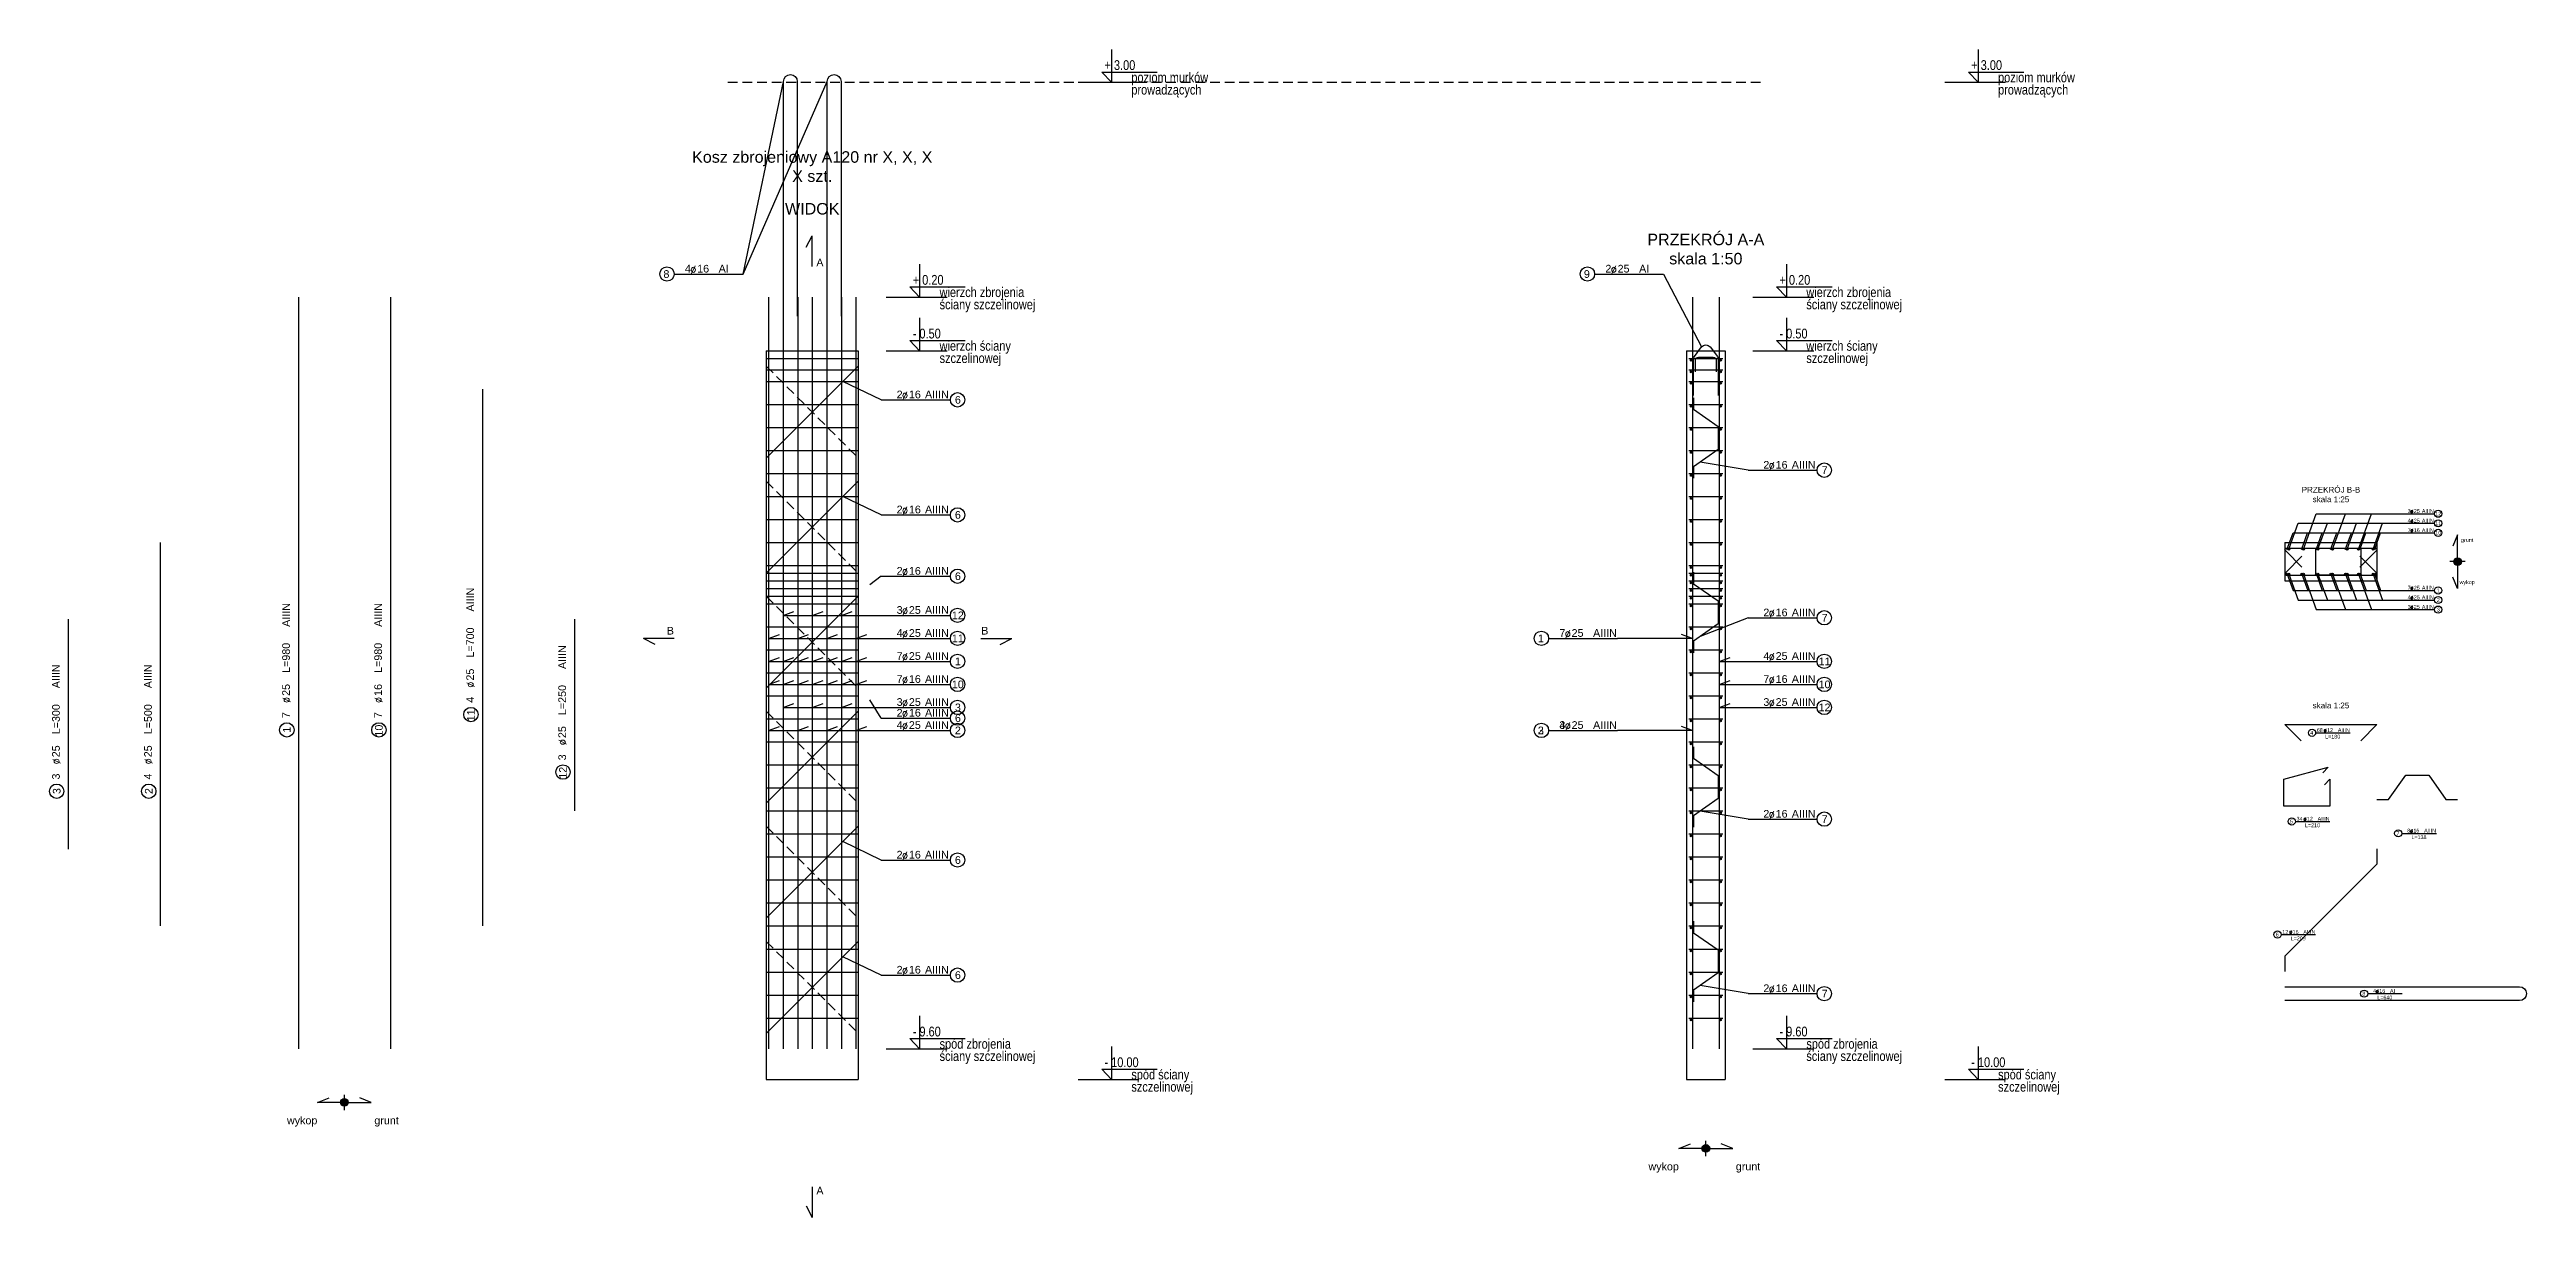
# Model space of a CAD drawing. Extents: x -5033 to 9347, y -17890 to -2362.
# Drawn here: x -1934 to 1295, y -17890 to -16367 of the extents above; entities that cross this region are included whole.
import ezdxf
from ezdxf.enums import TextEntityAlignment as Align

# ---------------------------------------------------------------- set-up
doc = ezdxf.new("R2010")
doc.units = 0
doc.header["$MEASUREMENT"] = 0
doc.linetypes.add('DASHED', pattern=[19.05, 12.7, -6.35])
for name, color, linetype in [('__SOL-KOTY_WYSOKOSCIOWE', 4, 'CONTINUOUS'), ('__SOL-OPISY', 4, 'CONTINUOUS'), ('__SOL-PRZERYWANA', 253, 'DASHED'), ('__SOL-WIDOK', 4, 'CONTINUOUS'), ('__SOL-ZBROJENIE', 3, 'CONTINUOUS')]:
    doc.layers.add(name, color=color, linetype=linetype)
doc.styles.add('ARIAL', font='arial.ttf', dxfattribs={"height": 2.5})
doc.styles.add('SIMPLEX', font='SIMPLEX.SHX', dxfattribs={"width": 0.8})
doc.styles.get("Standard").update_dxf_attribs({"font": 'arial.ttf'})

msp = doc.modelspace()

# ---------------------------------------------------------------- texts
at = {"layer": '__SOL-OPISY', "width": 2500, "attachment_point": 5}
for s, insert, char_height in [('Kosz zbrojeniowy A120 nr X, X, X\\PX szt.\\P', (-940, -16520), 15), ('\\P\\PWIDOK\\P', (-940, -16550), 15), ('\\P\\P\\PPRZEKRÓJ A-A\\Pskala 1:50\\P', (225, -16590), 15), ('A\\P', (-930, -16645), 10), ('PRZEKRÓJ B-B\\Pskala 1:25\\P', (1040, -16947.5), 7.5), ('grunt\\P', (1217.5, -17007.5), 5), ('wykop\\P', (1217.5, -17062.5), 5), ('B\\P', (-1125, -17125), 10), ('B\\P', (-715, -17125), 10), ('skala 1:25\\P', (1040, -17222.5), 7.5), ('wykop\\P', (-1605, -17765), 10), ('grunt\\P', (-1495, -17765), 10), ('wykop\\P', (170, -17825), 10), ('grunt\\P', (280, -17825), 10), ('A\\P', (-930, -17855), 10)]:
    msp.add_mtext(s, dxfattribs=dict(at, insert=insert, char_height=char_height))

# ---------------------------------------------------------------- blocks, each defined once
blk = doc.blocks.new('OPIS_PRET_BEZ_LINII')
at = {"layer": '__SOL-OPISY'}
blk.add_circle((25.7, 0), 9.36, dxfattribs=at)
at = {"layer": '__SOL-OPISY', "style": 'SIMPLEX', "width": 0.9}
blk.add_text(' %%c ', height=10, dxfattribs=at).set_placement((64.7, -4.8), align=Align.CENTER)
at = {"layer": '__SOL-OPISY', "style": 'ARIAL', "width": 0.8}
blk.add_attdef('NUMER', text='', height=10, dxfattribs=at).set_placement((25.7, 0), align=Align.MIDDLE)
blk.add_attdef('ILOSC', text='', height=10, dxfattribs=at).set_placement((56.9, -5.1), align=Align.RIGHT)
for tag, p in [('SREDNICA', (71, -5.1)), ('DLUGOSC', (95.1, -5.2)), ('STAL', (144.7, -5.2))]:
    blk.add_attdef(tag, p, '', height=10, dxfattribs=at)
blk = doc.blocks.new('OPIS_PRAWY')
at = {"layer": '__SOL-OPISY'}
blk.add_line((0, 0), (90, 0), dxfattribs=at)
blk.add_circle((99.4, 0), 9.36, dxfattribs=at)
at = {"layer": '__SOL-OPISY', "style": 'SIMPLEX', "width": 0.9}
blk.add_text(' %%c ', height=10, dxfattribs=at).set_placement((20.9, 0.5))
at = {"layer": '__SOL-OPISY', "style": 'ARIAL', "width": 0.8}
blk.add_attdef('ILOSC', text='', height=10, dxfattribs=at).set_placement((27.1, 0.1), align=Align.RIGHT)
for tag, p in [('SREDNICA', (35.4, 0.1)), ('STAL', (58.4, 0.5))]:
    blk.add_attdef(tag, p, '', height=10, dxfattribs=at)
for tag, p in [('NUMER', (99.4, 0)), ('DLUGOSC', (52.8, -6.1))]:
    blk.add_attdef(tag, text='', height=10, dxfattribs=at).set_placement(p, align=Align.MIDDLE)
blk = doc.blocks.new('OPIS_LEWY')
at = {"layer": '__SOL-OPISY'}
blk.add_line((-90, 0), (0, 0), dxfattribs=at)
blk.add_circle((-99.4, 0), 9.36, dxfattribs=at)
at = {"layer": '__SOL-OPISY', "style": 'SIMPLEX', "width": 0.9}
blk.add_text(' %%c ', height=10, dxfattribs=at).set_placement((-75, 0.5))
at = {"layer": '__SOL-OPISY', "style": 'ARIAL', "width": 0.8}
for tag, p in [('NUMER', (-99.4, 0)), ('DLUGOSC', (-58.9, -6.6))]:
    blk.add_attdef(tag, text='', height=10, dxfattribs=at).set_placement(p, align=Align.MIDDLE)
blk.add_attdef('ILOSC', text='', height=10, dxfattribs=at).set_placement((-74, 0.1), align=Align.RIGHT)
for tag, p in [('SREDNICA', (-65.8, 0.1)), ('STAL', (-42.7, 0.3))]:
    blk.add_attdef(tag, p, '', height=10, dxfattribs=at)
blk = doc.blocks.new('KOTA')
at = {"layer": '__SOL-KOTY_WYSOKOSCIOWE'}
for p, q in [((0, 33.4), (0, 0)), ((-34, 0), (28, 0)), ((0, 0), (-9.9, 10.4)), ((-9.9, 10.4), (46.5, 10.4))]:
    blk.add_line(p, q, dxfattribs=at)
at = {"layer": '__SOL-KOTY_WYSOKOSCIOWE', "style": 'ARIAL', "width": 0.8}
blk.add_attdef('RZEDNA', (500.5, 15.9), '', height=10.4, dxfattribs=at)

# ---------------------------------------------------------------- hatches: boundary and pattern name
at = {"layer": '__SOL-OPISY'}
for points in [[(1210, -17035, 1), (1200, -17035, 1)], [(-1545, -17740, 1), (-1555, -17740, 1)], [(230, -17800, 1), (220, -17800, 1)]]:
    msp.add_hatch(color=256, dxfattribs=at).paths.add_polyline_path(points)
at = {"layer": '__SOL-ZBROJENIE'}
for points in [[(207.2, -16772.5, 1), (204.8, -16772.5, 1)], [(207.2, -16787.5, 1), (204.8, -16787.5, 1)], [(245.2, -16772.5, 1), (242.8, -16772.5, 1)], [(245.2, -16787.5, 1), (242.8, -16787.5, 1)], [(207.2, -16802.5, 1), (204.8, -16802.5, 1)], [(245.2, -16802.5, 1), (242.8, -16802.5, 1)], [(207.2, -16832.5, 1), (204.8, -16832.5, 1)], [(245.2, -16832.5, 1), (242.8, -16832.5, 1)], [(207.2, -16862.5, 1), (204.8, -16862.5, 1)], [(245.2, -16862.5, 1), (242.8, -16862.5, 1)], [(207.2, -16892.5, 1), (204.8, -16892.5, 1)], [(245.2, -16892.5, 1), (242.8, -16892.5, 1)], [(207.2, -16922.5, 1), (204.8, -16922.5, 1)], [(207.2, -16952.5, 1), (204.8, -16952.5, 1)], [(245.2, -16922.5, 1), (242.8, -16922.5, 1)], [(245.2, -16952.5, 1), (242.8, -16952.5, 1)], [(207.2, -16982.5, 1), (204.8, -16982.5, 1)], [(245.2, -16982.5, 1), (242.8, -16982.5, 1)], [(207.2, -17012.5, 1), (204.8, -17012.5, 1)], [(245.2, -17012.5, 1), (242.8, -17012.5, 1)], [(983.8, -17018.3, 1), (982.2, -17018.3, 1)], [(986.3, -17018.8, 1), (983.8, -17018.8, 1)], [(1002.8, -17018.3, 1), (1001.2, -17018.3, 1)], [(1005.3, -17018.8, 1), (1002.8, -17018.8, 1)], [(1021.8, -17018.3, 1), (1020.2, -17018.3, 1)], [(1024.3, -17018.8, 1), (1021.8, -17018.8, 1)], [(1040.8, -17018.3, 1), (1039.2, -17018.3, 1)], [(1043.3, -17018.8, 1), (1040.8, -17018.8, 1)], [(1059.8, -17018.3, 1), (1058.2, -17018.3, 1)], [(1062.3, -17018.8, 1), (1059.8, -17018.8, 1)], [(1077.2, -17018.8, 1), (1074.7, -17018.8, 1)], [(1078.8, -17018.3, 1), (1077.2, -17018.3, 1)], [(1096.2, -17018.8, 1), (1093.7, -17018.8, 1)], [(1097.8, -17018.3, 1), (1096.2, -17018.3, 1)], [(207.2, -17042.5, 1), (204.8, -17042.5, 1)], [(245.2, -17042.5, 1), (242.8, -17042.5, 1)], [(984.25, -17051.2, 1), (981.75, -17051.2, 1)], [(986.3, -17051.2, 1), (983.8, -17051.2, 1)], [(1003.25, -17051.2, 1), (1000.75, -17051.2, 1)], [(1005.3, -17051.2, 1), (1002.8, -17051.2, 1)], [(1022.25, -17051.2, 1), (1019.75, -17051.2, 1)], [(1024.3, -17051.2, 1), (1021.8, -17051.2, 1)], [(1041.25, -17051.2, 1), (1038.75, -17051.2, 1)], [(1043.3, -17051.2, 1), (1040.8, -17051.2, 1)], [(1060.25, -17051.2, 1), (1057.75, -17051.2, 1)], [(1062.3, -17051.2, 1), (1059.8, -17051.2, 1)], [(1077.2, -17051.2, 1), (1074.7, -17051.2, 1)], [(1079.25, -17051.2, 1), (1076.75, -17051.2, 1)], [(1096.2, -17051.2, 1), (1093.7, -17051.2, 1)], [(1098.25, -17051.2, 1), (1095.75, -17051.2, 1)], [(207.2, -17052.5, 1), (204.8, -17052.5, 1)], [(207.2, -17062.5, 1), (204.8, -17062.5, 1)], [(207.2, -17072.5, 1), (204.8, -17072.5, 1)], [(207.2, -17082.5, 1), (204.8, -17082.5, 1)], [(245.2, -17052.5, 1), (242.8, -17052.5, 1)], [(245.2, -17062.5, 1), (242.8, -17062.5, 1)], [(245.2, -17072.5, 1), (242.8, -17072.5, 1)], [(245.2, -17082.5, 1), (242.8, -17082.5, 1)], [(207.2, -17092.5, 1), (204.8, -17092.5, 1)], [(245.2, -17092.5, 1), (242.8, -17092.5, 1)], [(207.2, -17122.5, 1), (204.8, -17122.5, 1)], [(245.2, -17122.5, 1), (242.8, -17122.5, 1)], [(207.2, -17152.5, 1), (204.8, -17152.5, 1)], [(245.2, -17152.5, 1), (242.8, -17152.5, 1)], [(207.2, -17182.5, 1), (204.8, -17182.5, 1)], [(207.2, -17212.5, 1), (204.8, -17212.5, 1)], [(245.2, -17182.5, 1), (242.8, -17182.5, 1)], [(245.2, -17212.5, 1), (242.8, -17212.5, 1)], [(207.2, -17242.5, 1), (204.8, -17242.5, 1)], [(245.2, -17242.5, 1), (242.8, -17242.5, 1)], [(207.2, -17272.5, 1), (204.8, -17272.5, 1)], [(245.2, -17272.5, 1), (242.8, -17272.5, 1)], [(207.2, -17302.5, 1), (204.8, -17302.5, 1)], [(245.2, -17302.5, 1), (242.8, -17302.5, 1)], [(207.2, -17332.5, 1), (204.8, -17332.5, 1)], [(245.2, -17332.5, 1), (242.8, -17332.5, 1)], [(207.2, -17362.5, 1), (204.8, -17362.5, 1)], [(245.2, -17362.5, 1), (242.8, -17362.5, 1)], [(207.2, -17392.5, 1), (204.8, -17392.5, 1)], [(245.2, -17392.5, 1), (242.8, -17392.5, 1)], [(207.2, -17422.5, 1), (204.8, -17422.5, 1)], [(245.2, -17422.5, 1), (242.8, -17422.5, 1)], [(207.2, -17452.5, 1), (204.8, -17452.5, 1)], [(245.2, -17452.5, 1), (242.8, -17452.5, 1)], [(207.2, -17482.5, 1), (204.8, -17482.5, 1)], [(245.2, -17482.5, 1), (242.8, -17482.5, 1)], [(207.2, -17512.5, 1), (204.8, -17512.5, 1)], [(245.2, -17512.5, 1), (242.8, -17512.5, 1)], [(207.2, -17542.5, 1), (204.8, -17542.5, 1)], [(245.2, -17542.5, 1), (242.8, -17542.5, 1)], [(207.2, -17572.5, 1), (204.8, -17572.5, 1)], [(245.2, -17572.5, 1), (242.8, -17572.5, 1)], [(207.2, -17602.5, 1), (204.8, -17602.5, 1)], [(207.2, -17632.5, 1), (204.8, -17632.5, 1)], [(245.2, -17602.5, 1), (242.8, -17602.5, 1)], [(245.2, -17632.5, 1), (242.8, -17632.5, 1)]]:
    msp.add_hatch(color=256, dxfattribs=at).paths.add_polyline_path(points)

# ---------------------------------------------------------------- linework, layer by layer
at = {"layer": '__SOL-OPISY'}
for p, q in [((-1030, -16660), (-977.5, -16409)), ((-1030, -16660), (-920.5, -16409)), ((-948, -16625), (-940, -16610)), ((-940, -16650), (-940, -16610)), ((170, -16660), (219.4, -16754.9)), ((-850, -16824), (-900, -16800)), ((280, -16915.7), (217.52, -16905.2)), ((-850, -16974), (-900, -16950)), ((985.05, -17018.8), (997.33, -16985)), ((997.33, -16985), (1130, -16985)), ((1004.05, -17018.8), (1020.88, -16972.5)), ((1020.88, -16972.5), (1130, -16972.5)), ((1023.05, -17018.8), (1035.33, -16985)), ((1042.05, -17018.8), (1058.88, -16972.5)), ((1061.05, -17018.8), (1073.33, -16985)), ((1075.95, -17018.8), (1092.78, -16972.5)), ((1094.95, -17018.8), (1107.23, -16985)), ((983, -17018.3), (990.57, -16997.5)), ((990.57, -16997.5), (1130, -16997.5)), ((1002, -17018.3), (1009.57, -16997.5)), ((1021, -17018.3), (1028.57, -16997.5)), ((1040, -17018.3), (1047.57, -16997.5)), ((1059, -17018.3), (1066.57, -16997.5)), ((1078, -17018.3), (1085.57, -16997.5)), ((1097, -17018.3), (1104.57, -16997.5)), ((1205, -17000), (1199, -17015)), ((1205, -17035), (1205, -17000)), ((1215, -17035), (1195, -17035)), ((1205, -17035), (1205, -17070)), ((-850, -17054), (-865, -17065)), ((983, -17051.2), (990.73, -17072.5)), ((985.05, -17051.2), (997.33, -17085)), ((990.73, -17072.5), (1130, -17072.5)), ((1002, -17051.2), (1009.73, -17072.5)), ((1004.05, -17051.2), (1020.88, -17097.5)), ((1021, -17051.2), (1028.73, -17072.5)), ((1023.05, -17051.2), (1035.33, -17085)), ((1040, -17051.2), (1047.73, -17072.5)), ((1042.05, -17051.2), (1058.88, -17097.5)), ((1059, -17051.2), (1066.73, -17072.5)), ((1061.05, -17051.2), (1073.33, -17085)), ((1075.95, -17051.2), (1092.78, -17097.5)), ((1078, -17051.2), (1085.73, -17072.5)), ((1094.95, -17051.2), (1107.23, -17085)), ((1097, -17051.2), (1104.73, -17072.5)), ((1205, -17070), (1199, -17055)), ((-978, -17105), (-963.9, -17099.9)), ((-978, -17105), (-850, -17105)), ((-940, -17105), (-925.9, -17099.9)), ((-902, -17105), (-887.9, -17099.9)), ((280, -17108.2), (217.52, -17132.7)), ((997.33, -17085), (1130, -17085)), ((1020.88, -17097.5), (1130, -17097.5)), ((-1120, -17135), (-1160, -17135)), ((-1145, -17143), (-1160, -17135)), ((-997, -17135), (-982.9, -17129.9)), ((-997, -17135), (-850, -17135)), ((-959, -17135), (-944.9, -17129.9)), ((-921, -17135), (-906.9, -17129.9)), ((-883, -17135), (-868.9, -17129.9)), ((-720, -17135), (-680, -17135)), ((-695, -17143), (-680, -17135)), ((207.5, -17135), (110, -17135)), ((207.5, -17135), (193.41, -17129.9)), ((-997, -17165), (-982.9, -17159.9)), ((-997, -17165), (-850, -17165)), ((-978, -17165), (-963.9, -17159.9)), ((-959, -17165), (-944.9, -17159.9)), ((-940, -17165), (-925.9, -17159.9)), ((-921, -17165), (-906.9, -17159.9)), ((-902, -17165), (-887.9, -17159.9)), ((-883, -17165), (-868.9, -17159.9)), ((242.5, -17165), (256.6, -17159.9)), ((242.5, -17165), (280, -17165)), ((-997, -17195), (-982.9, -17189.9)), ((-997, -17195), (-850, -17195)), ((-978, -17195), (-963.9, -17189.9)), ((-959, -17195), (-944.9, -17189.9)), ((-940, -17195), (-925.9, -17189.9)), ((-921, -17195), (-906.9, -17189.9)), ((-902, -17195), (-887.9, -17189.9)), ((-883, -17195), (-868.9, -17189.9)), ((242.5, -17195), (256.6, -17189.9)), ((242.5, -17195), (280, -17195)), ((-978, -17225), (-963.9, -17219.9)), ((-978, -17225), (-850, -17225)), ((-940, -17225), (-925.9, -17219.9)), ((-902, -17225), (-887.9, -17219.9)), ((-850, -17239), (-865, -17215)), ((242.5, -17225), (256.6, -17219.9)), ((242.5, -17225), (280, -17225)), ((-997, -17255), (-982.9, -17249.9)), ((-997, -17255), (-850, -17255)), ((-959, -17255), (-944.9, -17249.9)), ((-921, -17255), (-906.9, -17249.9)), ((-883, -17255), (-868.9, -17249.9)), ((207.5, -17255), (110, -17255)), ((207.5, -17255), (110, -17255)), ((207.5, -17255), (193.41, -17249.9)), ((207.5, -17255), (193.41, -17249.9)), ((280, -17370.7), (217.52, -17360.2)), ((-850, -17424), (-900, -17400)), ((-850, -17574), (-900, -17550)), ((280, -17598.2), (217.52, -17587.7)), ((-1585, -17740), (-1570, -17734)), ((-1550, -17740), (-1585, -17740)), ((-1550, -17750), (-1550, -17730)), ((-1550, -17740), (-1515, -17740)), ((-1515, -17740), (-1530, -17734)), ((225, -17810), (225, -17790)), ((190, -17800), (205, -17794)), ((225, -17800), (190, -17800)), ((225, -17800), (260, -17800)), ((260, -17800), (245, -17794)), ((-940, -17850), (-940, -17890)), ((-948, -17875), (-940, -17890))]:
    msp.add_line(p, q, dxfattribs=at)
for centre in [(1205, -17035), (-1550, -17740), (225, -17800)]:
    msp.add_circle(centre, 5, dxfattribs=at)
at = {"layer": '__SOL-PRZERYWANA'}
msp.add_line((-1050, -16410), (300, -16410), dxfattribs=at)
for points in [[(-1000, -16760), (-1000, -16780), (-880, -16900), (-880, -16920)], [(-1000, -16910), (-1000, -16930), (-880, -17050), (-880, -17070)], [(-1000, -17060), (-1000, -17080), (-880, -17200), (-880, -17220)], [(-1000, -17210), (-1000, -17230), (-880, -17350), (-880, -17370)], [(-1000, -17360), (-1000, -17380), (-880, -17500), (-880, -17520)], [(-1000, -17510), (-1000, -17530), (-880, -17650), (-880, -17670)]]:
    msp.add_lwpolyline(points, dxfattribs=at)
at = {"layer": '__SOL-WIDOK'}
for p, q in [((-1000, -16760), (-1000, -17710)), ((-1000, -16760), (-880, -16760)), ((-880, -16760), (-880, -17710)), ((200, -16760), (200, -17710)), ((200, -16760), (250, -16760)), ((250, -16760), (250, -17710)), ((980, -17010), (980, -17060)), ((980, -17010), (1100, -17010)), ((1100, -17010), (1100, -17060)), ((980, -17060), (1100, -17060)), ((-1000, -17710), (-880, -17710)), ((200, -17710), (250, -17710))]:
    msp.add_line(p, q, dxfattribs=at)
at = {"layer": '__SOL-ZBROJENIE'}
for p, q in [((-1610, -16690), (-1610, -17670)), ((-1490, -16690), (-1490, -17670)), ((-997, -16690), (-997, -17670)), ((-978, -16690), (-978, -17670)), ((-959, -16690), (-959, -17670)), ((-940, -16690), (-940, -17670)), ((-921, -16690), (-921, -17670)), ((-902, -16690), (-902, -17670)), ((-883, -16690), (-883, -17670)), ((207.5, -16690), (207.5, -17670)), ((242.5, -16690), (242.5, -17670)), ((-1000, -16770), (-880, -16770)), ((-1000, -16785), (-880, -16785)), ((203, -16770), (247, -16770)), ((203, -16785), (247, -16785)), ((-1370, -16810), (-1370, -17510)), ((-1000, -16800), (-880, -16800)), ((203, -16800), (247, -16800)), ((-1000, -16830), (-880, -16830)), ((203, -16830), (247, -16830)), ((-1000, -16860), (-880, -16860)), ((203, -16860), (247, -16860)), ((-1000, -16890), (-880, -16890)), ((-1000, -16920), (-880, -16920)), ((203, -16890), (247, -16890)), ((203, -16920), (247, -16920)), ((-1000, -16950), (-880, -16950)), ((203, -16950), (247, -16950)), ((-1000, -16980), (-880, -16980)), ((203, -16980), (247, -16980)), ((-1790, -17010), (-1790, -17510)), ((-1000, -17010), (-880, -17010)), ((203, -17010), (247, -17010)), ((-1000, -17040), (-880, -17040)), ((-1000, -17050), (-880, -17050)), ((203, -17040), (247, -17040)), ((203, -17050), (247, -17050)), ((-1000, -17060), (-880, -17060)), ((-1000, -17070), (-880, -17070)), ((-1000, -17080), (-880, -17080)), ((203, -17060), (247, -17060)), ((203, -17070), (247, -17070)), ((203, -17080), (247, -17080)), ((-1910, -17110), (-1910, -17410)), ((-1250, -17110), (-1250, -17360)), ((-1000, -17090), (-880, -17090)), ((203, -17090), (247, -17090)), ((-1000, -17120), (-880, -17120)), ((203, -17120), (247, -17120)), ((-1000, -17150), (-880, -17150)), ((203, -17150), (247, -17150)), ((-1000, -17180), (-880, -17180)), ((-1000, -17210), (-880, -17210)), ((203, -17180), (247, -17180)), ((203, -17210), (247, -17210)), ((-1000, -17240), (-880, -17240)), ((203, -17240), (247, -17240)), ((-1000, -17270), (-880, -17270)), ((203, -17270), (247, -17270)), ((-1000, -17300), (-880, -17300)), ((203, -17300), (247, -17300)), ((-1000, -17330), (-880, -17330)), ((203, -17330), (247, -17330)), ((-1000, -17360), (-880, -17360)), ((203, -17360), (247, -17360)), ((-1000, -17390), (-880, -17390)), ((203, -17390), (247, -17390)), ((-1000, -17420), (-880, -17420)), ((203, -17420), (247, -17420)), ((-1000, -17450), (-880, -17450)), ((203, -17450), (247, -17450)), ((-1000, -17480), (-880, -17480)), ((203, -17480), (247, -17480)), ((-1000, -17510), (-880, -17510)), ((203, -17510), (247, -17510)), ((-1000, -17540), (-880, -17540)), ((203, -17540), (247, -17540)), ((-1000, -17570), (-880, -17570)), ((203, -17570), (247, -17570)), ((-1000, -17600), (-880, -17600)), ((-1000, -17630), (-880, -17630)), ((203, -17600), (247, -17600)), ((203, -17630), (247, -17630))]:
    msp.add_line(p, q, dxfattribs=at)
for points in [[(-977.5, -16714.9), (-977.5, -16409, -1), (-959.5, -16409), (-959.5, -16714.9)], [(-920.5, -16714.9), (-920.5, -16409, -1), (-902.5, -16409), (-902.5, -16714.9)], [(209, -16818.5), (209, -16770, -0.16), (210, -16767.4), (219.4, -16754.9, -0.45), (230.6, -16754.9), (240, -16767.4, -0.16), (241, -16770), (241, -16818.5)], [(211.5, -16787.5), (211.5, -16772.5, -0.48), (215.5, -16768.5), (234.5, -16768.5, -0.48), (238.5, -16772.5), (238.5, -16787.5)], [(1002.21, -17042.2), (981, -17021, -0.7), (981.5, -17017.5), (1098.5, -17017.5, -0.7), (1099, -17021), (1077.79, -17042.2)], [(1002.21, -17042.2), (981, -17021, -0.7), (981.5, -17017.5), (1098.5, -17017.5, -0.7), (1099, -17021), (1077.79, -17042.2)], [(1002.21, -17027.8), (981, -17049, 0.7), (981.5, -17052.5), (1098.5, -17052.5, 0.7), (1099, -17049), (1077.79, -17027.8)], [(1002.21, -17027.8), (981, -17049, 0.7), (981.5, -17052.5), (1098.5, -17052.5, 0.7), (1099, -17049), (1077.79, -17027.8)], [(980, -17589.2), (1285.86, -17589.2, -1), (1285.86, -17607.2), (980, -17607.2)]]:
    msp.add_lwpolyline(points, format="xyb", dxfattribs=at)
for points in [[(-880, -16760), (-880, -16780), (-1000, -16900), (-1000, -16920)], [(209, -16821.3), (209, -16836.3), (241, -16858.8), (241, -16888.8), (209, -16911.2), (209, -16926.2)], [(-880, -16910), (-880, -16930), (-1000, -17050), (-1000, -17070)], [(209, -17048.8), (209, -17063.8), (241, -17086.2), (241, -17116.2), (209, -17138.7), (209, -17153.7)], [(-880, -17060), (-880, -17080), (-1000, -17200), (-1000, -17220)], [(-880, -17210), (-880, -17230), (-1000, -17350), (-1000, -17370)], [(209, -17276.3), (209, -17291.3), (241, -17313.8), (241, -17343.8), (209, -17366.2), (209, -17381.2)], [(1001.21, -17268.7), (980, -17247.5), (1100, -17247.5), (1078.79, -17268.7)], [(1031.53, -17325.8), (1038.6, -17318.7), (1038.6, -17353.7), (978.4, -17353.7), (978.4, -17318.7), (1036.55, -17303.1), (1029.48, -17310.2)], [(1100, -17345.2), (1115, -17345.2), (1137.41, -17313.2), (1167.41, -17313.2), (1189.81, -17345.2), (1204.81, -17345.2)], [(-880, -17360), (-880, -17380), (-1000, -17500), (-1000, -17520)], [(1100, -17409.2), (1100, -17429.2), (980, -17549.2), (980, -17569.2)], [(-880, -17510), (-880, -17530), (-1000, -17650), (-1000, -17670)], [(209, -17503.8), (209, -17518.8), (241, -17541.2), (241, -17571.2), (209, -17593.7), (209, -17608.7)]]:
    msp.add_lwpolyline(points, dxfattribs=at)
msp.add_lwpolyline([(1020.7, -17017.5), (1078.3, -17017.5, -0.414214), (1078.8, -17018), (1078.8, -17052, -0.414214), (1078.3, -17052.5), (1020.7, -17052.5, -0.414214), (1020.2, -17052), (1020.2, -17018, -0.414214)], format="xyb", close=True, dxfattribs=at)
for centre, radius in [((206, -16772.5), 1.2), ((206, -16787.5), 1.2), ((244, -16772.5), 1.2), ((244, -16787.5), 1.2), ((206, -16802.5), 1.2), ((244, -16802.5), 1.2), ((206, -16832.5), 1.2), ((244, -16832.5), 1.2), ((206, -16862.5), 1.2), ((244, -16862.5), 1.2), ((206, -16892.5), 1.2), ((244, -16892.5), 1.2), ((206, -16922.5), 1.2), ((206, -16952.5), 1.2), ((244, -16922.5), 1.2), ((244, -16952.5), 1.2), ((206, -16982.5), 1.2), ((244, -16982.5), 1.2), ((206, -17012.5), 1.2), ((244, -17012.5), 1.2), ((983, -17018.3), 0.8), ((985.05, -17018.8), 1.25), ((1002, -17018.3), 0.8), ((1004.05, -17018.8), 1.25), ((1021, -17018.3), 0.8), ((1023.05, -17018.8), 1.25), ((1040, -17018.3), 0.8), ((1042.05, -17018.8), 1.25), ((1059, -17018.3), 0.8), ((1061.05, -17018.8), 1.25), ((1075.95, -17018.8), 1.25), ((1078, -17018.3), 0.8), ((1094.95, -17018.8), 1.25), ((1097, -17018.3), 0.8), ((206, -17042.5), 1.2), ((244, -17042.5), 1.2), ((983, -17051.2), 1.25), ((985.05, -17051.2), 1.25), ((1002, -17051.2), 1.25), ((1004.05, -17051.2), 1.25), ((1021, -17051.2), 1.25), ((1023.05, -17051.2), 1.25), ((1040, -17051.2), 1.25), ((1042.05, -17051.2), 1.25), ((1059, -17051.2), 1.25), ((1061.05, -17051.2), 1.25), ((1075.95, -17051.2), 1.25), ((1078, -17051.2), 1.25), ((1094.95, -17051.2), 1.25), ((1097, -17051.2), 1.25), ((206, -17052.5), 1.2), ((206, -17062.5), 1.2), ((206, -17072.5), 1.2), ((206, -17082.5), 1.2), ((244, -17052.5), 1.2), ((244, -17062.5), 1.2), ((244, -17072.5), 1.2), ((244, -17082.5), 1.2), ((206, -17092.5), 1.2), ((244, -17092.5), 1.2), ((206, -17122.5), 1.2), ((244, -17122.5), 1.2), ((206, -17152.5), 1.2), ((244, -17152.5), 1.2), ((206, -17182.5), 1.2), ((206, -17212.5), 1.2), ((244, -17182.5), 1.2), ((244, -17212.5), 1.2), ((206, -17242.5), 1.2), ((244, -17242.5), 1.2), ((206, -17272.5), 1.2), ((244, -17272.5), 1.2), ((206, -17302.5), 1.2), ((244, -17302.5), 1.2), ((206, -17332.5), 1.2), ((244, -17332.5), 1.2), ((206, -17362.5), 1.2), ((244, -17362.5), 1.2), ((206, -17392.5), 1.2), ((244, -17392.5), 1.2), ((206, -17422.5), 1.2), ((244, -17422.5), 1.2), ((206, -17452.5), 1.2), ((244, -17452.5), 1.2), ((206, -17482.5), 1.2), ((244, -17482.5), 1.2), ((206, -17512.5), 1.2), ((244, -17512.5), 1.2), ((206, -17542.5), 1.2), ((244, -17542.5), 1.2), ((206, -17572.5), 1.2), ((244, -17572.5), 1.2), ((206, -17602.5), 1.2), ((206, -17632.5), 1.2), ((244, -17602.5), 1.2), ((244, -17632.5), 1.2)]:
    msp.add_circle(centre, radius, dxfattribs=at)

# ---------------------------------------------------------------- block references
at = {"layer": '__SOL-KOTY_WYSOKOSCIOWE'}
ref = msp.add_blockref('KOTA', (-550, -16410), dxfattribs=dict(at, xscale=1.28, yscale=1.28, zscale=1.28))
ref.add_attrib('RZEDNA', '+ 3.00', (-559, -16394), dxfattribs={"height": 12.8, "style": 'ARIAL', "width": 0.8})
ref.add_attrib('OPIS1', 'poziom murków', (-524, -16410), dxfattribs={"height": 12.8, "style": 'ARIAL', "width": 0.8})
ref.add_attrib('OPIS2', 'prowadzących', (-524, -16426), dxfattribs={"height": 12.8, "style": 'ARIAL', "width": 0.8})
ref = msp.add_blockref('KOTA', (580, -16410), dxfattribs=dict(at, xscale=1.28, yscale=1.28, zscale=1.28))
ref.add_attrib('RZEDNA', '+ 3.00', (571, -16394), dxfattribs={"height": 12.8, "style": 'ARIAL', "width": 0.8})
ref.add_attrib('OPIS1', 'poziom murków', (606, -16410), dxfattribs={"height": 12.8, "style": 'ARIAL', "width": 0.8})
ref.add_attrib('OPIS2', 'prowadzących', (606, -16426), dxfattribs={"height": 12.8, "style": 'ARIAL', "width": 0.8})
ref = msp.add_blockref('KOTA', (-800, -16690), dxfattribs=dict(at, xscale=1.28, yscale=1.28, zscale=1.28))
ref.add_attrib('RZEDNA', '+ 0.20', (-809, -16674), dxfattribs={"height": 12.8, "style": 'ARIAL', "width": 0.8})
ref.add_attrib('OPIS1', 'wierzch zbrojenia', (-774, -16690), dxfattribs={"height": 12.8, "style": 'ARIAL', "width": 0.8})
ref.add_attrib('OPIS2', 'ściany szczelinowej', (-774, -16706), dxfattribs={"height": 12.8, "style": 'ARIAL', "width": 0.8})
ref = msp.add_blockref('KOTA', (330, -16690), dxfattribs=dict(at, xscale=1.28, yscale=1.28, zscale=1.28))
ref.add_attrib('RZEDNA', '+ 0.20', (321, -16674), dxfattribs={"height": 12.8, "style": 'ARIAL', "width": 0.8})
ref.add_attrib('OPIS1', 'wierzch zbrojenia', (356, -16690), dxfattribs={"height": 12.8, "style": 'ARIAL', "width": 0.8})
ref.add_attrib('OPIS2', 'ściany szczelinowej', (356, -16706), dxfattribs={"height": 12.8, "style": 'ARIAL', "width": 0.8})
ref = msp.add_blockref('KOTA', (-800, -16760), dxfattribs=dict(at, xscale=1.28, yscale=1.28, zscale=1.28))
ref.add_attrib('RZEDNA', '- 0.50', (-809, -16744), dxfattribs={"height": 12.8, "style": 'ARIAL', "width": 0.8})
ref.add_attrib('OPIS1', 'wierzch ściany', (-774, -16760), dxfattribs={"height": 12.8, "style": 'ARIAL', "width": 0.8})
ref.add_attrib('OPIS2', 'szczelinowej', (-774, -16776), dxfattribs={"height": 12.8, "style": 'ARIAL', "width": 0.8})
ref = msp.add_blockref('KOTA', (330, -16760), dxfattribs=dict(at, xscale=1.28, yscale=1.28, zscale=1.28))
ref.add_attrib('RZEDNA', '- 0.50', (321, -16744), dxfattribs={"height": 12.8, "style": 'ARIAL', "width": 0.8})
ref.add_attrib('OPIS1', 'wierzch ściany', (356, -16760), dxfattribs={"height": 12.8, "style": 'ARIAL', "width": 0.8})
ref.add_attrib('OPIS2', 'szczelinowej', (356, -16776), dxfattribs={"height": 12.8, "style": 'ARIAL', "width": 0.8})
ref = msp.add_blockref('KOTA', (-800, -17670), dxfattribs=dict(at, xscale=1.28, yscale=1.28, zscale=1.28))
ref.add_attrib('RZEDNA', '- 9.60', (-809, -17654), dxfattribs={"height": 12.8, "style": 'ARIAL', "width": 0.8})
ref.add_attrib('OPIS1', 'spód zbrojenia', (-774, -17670), dxfattribs={"height": 12.8, "style": 'ARIAL', "width": 0.8})
ref.add_attrib('OPIS2', 'ściany szczelinowej', (-774, -17686), dxfattribs={"height": 12.8, "style": 'ARIAL', "width": 0.8})
ref = msp.add_blockref('KOTA', (330, -17670), dxfattribs=dict(at, xscale=1.28, yscale=1.28, zscale=1.28))
ref.add_attrib('RZEDNA', '- 9.60', (321, -17654), dxfattribs={"height": 12.8, "style": 'ARIAL', "width": 0.8})
ref.add_attrib('OPIS1', 'spód zbrojenia', (356, -17670), dxfattribs={"height": 12.8, "style": 'ARIAL', "width": 0.8})
ref.add_attrib('OPIS2', 'ściany szczelinowej', (356, -17686), dxfattribs={"height": 12.8, "style": 'ARIAL', "width": 0.8})
ref = msp.add_blockref('KOTA', (-550, -17710), dxfattribs=dict(at, xscale=1.28, yscale=1.28, zscale=1.28))
ref.add_attrib('RZEDNA', '- 10.00', (-559, -17694), dxfattribs={"height": 12.8, "style": 'ARIAL', "width": 0.8})
ref.add_attrib('OPIS1', 'spód ściany', (-524, -17710), dxfattribs={"height": 12.8, "style": 'ARIAL', "width": 0.8})
ref.add_attrib('OPIS2', 'szczelinowej', (-524, -17726), dxfattribs={"height": 12.8, "style": 'ARIAL', "width": 0.8})
ref = msp.add_blockref('KOTA', (580, -17710), dxfattribs=dict(at, xscale=1.28, yscale=1.28, zscale=1.28))
ref.add_attrib('RZEDNA', '- 10.00', (571, -17694), dxfattribs={"height": 12.8, "style": 'ARIAL', "width": 0.8})
ref.add_attrib('OPIS1', 'spód ściany', (606, -17710), dxfattribs={"height": 12.8, "style": 'ARIAL', "width": 0.8})
ref.add_attrib('OPIS2', 'szczelinowej', (606, -17726), dxfattribs={"height": 12.8, "style": 'ARIAL', "width": 0.8})
at = {"layer": '__SOL-OPISY'}
ref = msp.add_blockref('OPIS_LEWY', (-1030, -16660), dxfattribs=at)
ref.add_attrib('ILOSC', '4', (-1106, -16658), dxfattribs={"height": 10, "style": 'ARIAL'})
ref.add_attrib('SREDNICA', '16', (-1090, -16658), dxfattribs={"height": 10, "style": 'ARIAL'})
ref.add_attrib('STAL', 'AI', (-1062, -16658), dxfattribs={"height": 10, "style": 'ARIAL'})
ref.add_attrib('NUMER', '8', (-1134, -16665), dxfattribs={"height": 10, "style": 'ARIAL'})
ref = msp.add_blockref('OPIS_LEWY', (170, -16660), dxfattribs=at)
ref.add_attrib('ILOSC', '2', (94, -16658), dxfattribs={"height": 10, "style": 'ARIAL'})
ref.add_attrib('SREDNICA', '25', (110, -16658), dxfattribs={"height": 10, "style": 'ARIAL'})
ref.add_attrib('STAL', 'AI', (138, -16658), dxfattribs={"height": 10, "style": 'ARIAL'})
ref.add_attrib('NUMER', '9', (66, -16665), dxfattribs={"height": 10, "style": 'ARIAL'})
ref = msp.add_blockref('OPIS_PRAWY', (-850, -16824), dxfattribs=at)
ref.add_attrib('ILOSC', '2', (-830, -16822), dxfattribs={"height": 10, "style": 'ARIAL'})
ref.add_attrib('SREDNICA', '16', (-814, -16822), dxfattribs={"height": 10, "style": 'ARIAL'})
ref.add_attrib('STAL', 'AIIIN', (-793, -16822), dxfattribs={"height": 10, "style": 'ARIAL'})
ref.add_attrib('NUMER', '6', (-754, -16829), dxfattribs={"height": 10, "style": 'ARIAL'})
ref = msp.add_blockref('OPIS_PRAWY', (280, -16915.7), dxfattribs=at)
ref.add_attrib('ILOSC', '2', (300, -16913.7), dxfattribs={"height": 10, "style": 'ARIAL'})
ref.add_attrib('SREDNICA', '16', (316, -16913.7), dxfattribs={"height": 10, "style": 'ARIAL'})
ref.add_attrib('STAL', 'AIIIN', (337, -16913.7), dxfattribs={"height": 10, "style": 'ARIAL'})
ref.add_attrib('NUMER', '7', (376, -16920.7), dxfattribs={"height": 10, "style": 'ARIAL'})
ref = msp.add_blockref('OPIS_PRAWY', (-850, -16974), dxfattribs=at)
ref.add_attrib('ILOSC', '2', (-830, -16972), dxfattribs={"height": 10, "style": 'ARIAL'})
ref.add_attrib('SREDNICA', '16', (-814, -16972), dxfattribs={"height": 10, "style": 'ARIAL'})
ref.add_attrib('STAL', 'AIIIN', (-793, -16972), dxfattribs={"height": 10, "style": 'ARIAL'})
ref.add_attrib('NUMER', '6', (-754, -16979), dxfattribs={"height": 10, "style": 'ARIAL'})
ref = msp.add_blockref('OPIS_PRAWY', (1130, -16972.5), dxfattribs=dict(at, xscale=0.5, yscale=0.5, zscale=0.5))
ref.add_attrib('ILOSC', '3', (1140, -16971.5), dxfattribs={"height": 5, "style": 'ARIAL'})
ref.add_attrib('SREDNICA', '25', (1148, -16971.5), dxfattribs={"height": 5, "style": 'ARIAL'})
ref.add_attrib('STAL', 'AIIIN', (1158.5, -16971.5), dxfattribs={"height": 5, "style": 'ARIAL'})
ref.add_attrib('NUMER', '12', (1176, -16975), dxfattribs={"height": 5, "style": 'ARIAL'})
ref = msp.add_blockref('OPIS_PRAWY', (1130, -16985), dxfattribs=dict(at, xscale=0.5, yscale=0.5, zscale=0.5))
ref.add_attrib('ILOSC', '4', (1140, -16984), dxfattribs={"height": 5, "style": 'ARIAL'})
ref.add_attrib('SREDNICA', '25', (1148, -16984), dxfattribs={"height": 5, "style": 'ARIAL'})
ref.add_attrib('STAL', 'AIIIN', (1158.5, -16984), dxfattribs={"height": 5, "style": 'ARIAL'})
ref.add_attrib('NUMER', '11', (1176, -16987.5), dxfattribs={"height": 5, "style": 'ARIAL'})
ref = msp.add_blockref('OPIS_PRAWY', (1130, -16997.5), dxfattribs=dict(at, xscale=0.5, yscale=0.5, zscale=0.5))
ref.add_attrib('ILOSC', '7', (1140, -16996.5), dxfattribs={"height": 5, "style": 'ARIAL'})
ref.add_attrib('SREDNICA', '16', (1148, -16996.5), dxfattribs={"height": 5, "style": 'ARIAL'})
ref.add_attrib('STAL', 'AIIIN', (1158.5, -16996.5), dxfattribs={"height": 5, "style": 'ARIAL'})
ref.add_attrib('NUMER', '10', (1176, -17000), dxfattribs={"height": 5, "style": 'ARIAL'})
ref = msp.add_blockref('OPIS_PRAWY', (-850, -17054), dxfattribs=at)
ref.add_attrib('ILOSC', '2', (-830, -17052), dxfattribs={"height": 10, "style": 'ARIAL'})
ref.add_attrib('SREDNICA', '16', (-814, -17052), dxfattribs={"height": 10, "style": 'ARIAL'})
ref.add_attrib('STAL', 'AIIIN', (-793, -17052), dxfattribs={"height": 10, "style": 'ARIAL'})
ref.add_attrib('NUMER', '6', (-754, -17059), dxfattribs={"height": 10, "style": 'ARIAL'})
ref = msp.add_blockref('OPIS_PRET_BEZ_LINII', (-1385, -17260), dxfattribs=dict(at, rotation=90))
ref.add_attrib('NUMER', '11', (-1380, -17243), dxfattribs={"height": 10, "rotation": 90, "style": 'ARIAL'})
ref.add_attrib('ILOSC', '4', (-1381, -17219), dxfattribs={"height": 10, "rotation": 90, "style": 'ARIAL'})
ref.add_attrib('SREDNICA', '25', (-1381, -17190), dxfattribs={"height": 10, "rotation": 90, "style": 'ARIAL'})
ref.add_attrib('DLUGOSC', 'L=700', (-1381, -17160), dxfattribs={"height": 10, "rotation": 90, "style": 'ARIAL'})
ref.add_attrib('STAL', 'AIIIN', (-1381, -17100), dxfattribs={"height": 10, "rotation": 90, "style": 'ARIAL'})
ref = msp.add_blockref('OPIS_PRAWY', (1130, -17072.5), dxfattribs=dict(at, xscale=0.5, yscale=0.5, zscale=0.5))
ref.add_attrib('ILOSC', '7', (1140, -17071.5), dxfattribs={"height": 5, "style": 'ARIAL'})
ref.add_attrib('SREDNICA', '25', (1148, -17071.5), dxfattribs={"height": 5, "style": 'ARIAL'})
ref.add_attrib('STAL', 'AIIIN', (1158.5, -17071.5), dxfattribs={"height": 5, "style": 'ARIAL'})
ref.add_attrib('NUMER', '1', (1178, -17075), dxfattribs={"height": 5, "style": 'ARIAL'})
ref = msp.add_blockref('OPIS_PRAWY', (1130, -17085), dxfattribs=dict(at, xscale=0.5, yscale=0.5, zscale=0.5))
ref.add_attrib('ILOSC', '4', (1140, -17084), dxfattribs={"height": 5, "style": 'ARIAL'})
ref.add_attrib('SREDNICA', '25', (1148, -17084), dxfattribs={"height": 5, "style": 'ARIAL'})
ref.add_attrib('STAL', 'AIIIN', (1158.5, -17084), dxfattribs={"height": 5, "style": 'ARIAL'})
ref.add_attrib('NUMER', '2', (1178, -17087.5), dxfattribs={"height": 5, "style": 'ARIAL'})
ref = msp.add_blockref('OPIS_PRET_BEZ_LINII', (-1625, -17280), dxfattribs=dict(at, rotation=90))
ref.add_attrib('NUMER', '1', (-1620, -17258), dxfattribs={"height": 10, "rotation": 90, "style": 'ARIAL'})
ref.add_attrib('ILOSC', '7', (-1621, -17239), dxfattribs={"height": 10, "rotation": 90, "style": 'ARIAL'})
ref.add_attrib('SREDNICA', '25', (-1621, -17210), dxfattribs={"height": 10, "rotation": 90, "style": 'ARIAL'})
ref.add_attrib('DLUGOSC', 'L=980', (-1621, -17180), dxfattribs={"height": 10, "rotation": 90, "style": 'ARIAL'})
ref.add_attrib('STAL', 'AIIIN', (-1621, -17120), dxfattribs={"height": 10, "rotation": 90, "style": 'ARIAL'})
ref = msp.add_blockref('OPIS_PRET_BEZ_LINII', (-1505, -17280), dxfattribs=dict(at, rotation=90))
ref.add_attrib('NUMER', '10', (-1500, -17263), dxfattribs={"height": 10, "rotation": 90, "style": 'ARIAL'})
ref.add_attrib('ILOSC', '7', (-1501, -17239), dxfattribs={"height": 10, "rotation": 90, "style": 'ARIAL'})
ref.add_attrib('SREDNICA', '16', (-1501, -17210), dxfattribs={"height": 10, "rotation": 90, "style": 'ARIAL'})
ref.add_attrib('DLUGOSC', 'L=980', (-1501, -17180), dxfattribs={"height": 10, "rotation": 90, "style": 'ARIAL'})
ref.add_attrib('STAL', 'AIIIN', (-1501, -17120), dxfattribs={"height": 10, "rotation": 90, "style": 'ARIAL'})
ref = msp.add_blockref('OPIS_PRAWY', (-850, -17105), dxfattribs=at)
ref.add_attrib('ILOSC', '3', (-830, -17103), dxfattribs={"height": 10, "style": 'ARIAL'})
ref.add_attrib('SREDNICA', '25', (-814, -17103), dxfattribs={"height": 10, "style": 'ARIAL'})
ref.add_attrib('STAL', 'AIIIN', (-793, -17103), dxfattribs={"height": 10, "style": 'ARIAL'})
ref.add_attrib('NUMER', '12', (-758, -17110), dxfattribs={"height": 10, "style": 'ARIAL'})
ref = msp.add_blockref('OPIS_PRAWY', (280, -17108.2), dxfattribs=at)
ref.add_attrib('ILOSC', '2', (300, -17106.2), dxfattribs={"height": 10, "style": 'ARIAL'})
ref.add_attrib('SREDNICA', '16', (316, -17106.2), dxfattribs={"height": 10, "style": 'ARIAL'})
ref.add_attrib('STAL', 'AIIIN', (337, -17106.2), dxfattribs={"height": 10, "style": 'ARIAL'})
ref.add_attrib('NUMER', '7', (376, -17113.2), dxfattribs={"height": 10, "style": 'ARIAL'})
ref = msp.add_blockref('OPIS_PRAWY', (1130, -17097.5), dxfattribs=dict(at, xscale=0.5, yscale=0.5, zscale=0.5))
ref.add_attrib('ILOSC', '3', (1140, -17096.5), dxfattribs={"height": 5, "style": 'ARIAL'})
ref.add_attrib('SREDNICA', '25', (1148, -17096.5), dxfattribs={"height": 5, "style": 'ARIAL'})
ref.add_attrib('STAL', 'AIIIN', (1158.5, -17096.5), dxfattribs={"height": 5, "style": 'ARIAL'})
ref.add_attrib('NUMER', '3', (1178, -17100), dxfattribs={"height": 5, "style": 'ARIAL'})
ref = msp.add_blockref('OPIS_PRET_BEZ_LINII', (-1265, -17335), dxfattribs=dict(at, rotation=90))
ref.add_attrib('NUMER', '12', (-1260, -17318), dxfattribs={"height": 10, "rotation": 90, "style": 'ARIAL'})
ref.add_attrib('ILOSC', '3', (-1261, -17294), dxfattribs={"height": 10, "rotation": 90, "style": 'ARIAL'})
ref.add_attrib('SREDNICA', '25', (-1261, -17265), dxfattribs={"height": 10, "rotation": 90, "style": 'ARIAL'})
ref.add_attrib('DLUGOSC', 'L=250', (-1261, -17235), dxfattribs={"height": 10, "rotation": 90, "style": 'ARIAL'})
ref.add_attrib('STAL', 'AIIIN', (-1261, -17175), dxfattribs={"height": 10, "rotation": 90, "style": 'ARIAL'})
ref = msp.add_blockref('OPIS_PRAWY', (-850, -17135), dxfattribs=at)
ref.add_attrib('ILOSC', '4', (-830, -17133), dxfattribs={"height": 10, "style": 'ARIAL'})
ref.add_attrib('SREDNICA', '25', (-814, -17133), dxfattribs={"height": 10, "style": 'ARIAL'})
ref.add_attrib('STAL', 'AIIIN', (-793, -17133), dxfattribs={"height": 10, "style": 'ARIAL'})
ref.add_attrib('NUMER', '11', (-758, -17140), dxfattribs={"height": 10, "style": 'ARIAL'})
ref = msp.add_blockref('OPIS_LEWY', (110, -17135), dxfattribs=at)
ref.add_attrib('ILOSC', '7', (34, -17133), dxfattribs={"height": 10, "style": 'ARIAL'})
ref.add_attrib('SREDNICA', '25', (50, -17133), dxfattribs={"height": 10, "style": 'ARIAL'})
ref.add_attrib('STAL', 'AIIIN', (78, -17133), dxfattribs={"height": 10, "style": 'ARIAL'})
ref.add_attrib('NUMER', '1', (6, -17140), dxfattribs={"height": 10, "style": 'ARIAL'})
ref = msp.add_blockref('OPIS_PRET_BEZ_LINII', (-1925, -17360), dxfattribs=dict(at, rotation=90))
ref.add_attrib('NUMER', '3', (-1920, -17338), dxfattribs={"height": 10, "rotation": 90, "style": 'ARIAL'})
ref.add_attrib('ILOSC', '3', (-1921, -17319), dxfattribs={"height": 10, "rotation": 90, "style": 'ARIAL'})
ref.add_attrib('SREDNICA', '25', (-1921, -17290), dxfattribs={"height": 10, "rotation": 90, "style": 'ARIAL'})
ref.add_attrib('DLUGOSC', 'L=300', (-1921, -17260), dxfattribs={"height": 10, "rotation": 90, "style": 'ARIAL'})
ref.add_attrib('STAL', 'AIIIN', (-1921, -17200), dxfattribs={"height": 10, "rotation": 90, "style": 'ARIAL'})
ref = msp.add_blockref('OPIS_PRET_BEZ_LINII', (-1805, -17360), dxfattribs=dict(at, rotation=90))
ref.add_attrib('NUMER', '2', (-1800, -17338), dxfattribs={"height": 10, "rotation": 90, "style": 'ARIAL'})
ref.add_attrib('ILOSC', '4', (-1801, -17319), dxfattribs={"height": 10, "rotation": 90, "style": 'ARIAL'})
ref.add_attrib('SREDNICA', '25', (-1801, -17290), dxfattribs={"height": 10, "rotation": 90, "style": 'ARIAL'})
ref.add_attrib('DLUGOSC', 'L=500', (-1801, -17260), dxfattribs={"height": 10, "rotation": 90, "style": 'ARIAL'})
ref.add_attrib('STAL', 'AIIIN', (-1801, -17200), dxfattribs={"height": 10, "rotation": 90, "style": 'ARIAL'})
ref = msp.add_blockref('OPIS_PRAWY', (-850, -17165), dxfattribs=at)
ref.add_attrib('ILOSC', '7', (-830, -17163), dxfattribs={"height": 10, "style": 'ARIAL'})
ref.add_attrib('SREDNICA', '25', (-814, -17163), dxfattribs={"height": 10, "style": 'ARIAL'})
ref.add_attrib('STAL', 'AIIIN', (-793, -17163), dxfattribs={"height": 10, "style": 'ARIAL'})
ref.add_attrib('NUMER', '1', (-754, -17170), dxfattribs={"height": 10, "style": 'ARIAL'})
ref = msp.add_blockref('OPIS_PRAWY', (280, -17165), dxfattribs=at)
ref.add_attrib('ILOSC', '4', (300, -17163), dxfattribs={"height": 10, "style": 'ARIAL'})
ref.add_attrib('SREDNICA', '25', (316, -17163), dxfattribs={"height": 10, "style": 'ARIAL'})
ref.add_attrib('STAL', 'AIIIN', (337, -17163), dxfattribs={"height": 10, "style": 'ARIAL'})
ref.add_attrib('NUMER', '11', (372, -17170), dxfattribs={"height": 10, "style": 'ARIAL'})
ref = msp.add_blockref('OPIS_PRAWY', (-850, -17195), dxfattribs=at)
ref.add_attrib('ILOSC', '7', (-830, -17193), dxfattribs={"height": 10, "style": 'ARIAL'})
ref.add_attrib('SREDNICA', '16', (-814, -17193), dxfattribs={"height": 10, "style": 'ARIAL'})
ref.add_attrib('STAL', 'AIIIN', (-793, -17193), dxfattribs={"height": 10, "style": 'ARIAL'})
ref.add_attrib('NUMER', '10', (-758, -17200), dxfattribs={"height": 10, "style": 'ARIAL'})
ref = msp.add_blockref('OPIS_PRAWY', (280, -17195), dxfattribs=at)
ref.add_attrib('ILOSC', '7', (300, -17193), dxfattribs={"height": 10, "style": 'ARIAL'})
ref.add_attrib('SREDNICA', '16', (316, -17193), dxfattribs={"height": 10, "style": 'ARIAL'})
ref.add_attrib('STAL', 'AIIIN', (337, -17193), dxfattribs={"height": 10, "style": 'ARIAL'})
ref.add_attrib('NUMER', '10', (372, -17200), dxfattribs={"height": 10, "style": 'ARIAL'})
ref = msp.add_blockref('OPIS_PRAWY', (-850, -17225), dxfattribs=at)
ref.add_attrib('ILOSC', '3', (-830, -17223), dxfattribs={"height": 10, "style": 'ARIAL'})
ref.add_attrib('SREDNICA', '25', (-814, -17223), dxfattribs={"height": 10, "style": 'ARIAL'})
ref.add_attrib('STAL', 'AIIIN', (-793, -17223), dxfattribs={"height": 10, "style": 'ARIAL'})
ref.add_attrib('NUMER', '3', (-754, -17230), dxfattribs={"height": 10, "style": 'ARIAL'})
ref = msp.add_blockref('OPIS_PRAWY', (-850, -17239), dxfattribs=at)
ref.add_attrib('ILOSC', '2', (-830, -17237), dxfattribs={"height": 10, "style": 'ARIAL'})
ref.add_attrib('SREDNICA', '16', (-814, -17237), dxfattribs={"height": 10, "style": 'ARIAL'})
ref.add_attrib('STAL', 'AIIIN', (-793, -17237), dxfattribs={"height": 10, "style": 'ARIAL'})
ref.add_attrib('NUMER', '6', (-754, -17244), dxfattribs={"height": 10, "style": 'ARIAL'})
ref = msp.add_blockref('OPIS_PRAWY', (-850, -17255), dxfattribs=at)
ref.add_attrib('ILOSC', '4', (-830, -17253), dxfattribs={"height": 10, "style": 'ARIAL'})
ref.add_attrib('SREDNICA', '25', (-814, -17253), dxfattribs={"height": 10, "style": 'ARIAL'})
ref.add_attrib('STAL', 'AIIIN', (-793, -17253), dxfattribs={"height": 10, "style": 'ARIAL'})
ref.add_attrib('NUMER', '2', (-754, -17260), dxfattribs={"height": 10, "style": 'ARIAL'})
ref = msp.add_blockref('OPIS_LEWY', (110, -17255), dxfattribs=at)
ref.add_attrib('ILOSC', '4', (34, -17253), dxfattribs={"height": 10, "style": 'ARIAL'})
ref.add_attrib('SREDNICA', '25', (50, -17253), dxfattribs={"height": 10, "style": 'ARIAL'})
ref.add_attrib('STAL', 'AIIIN', (78, -17253), dxfattribs={"height": 10, "style": 'ARIAL'})
ref.add_attrib('NUMER', '2', (6, -17260), dxfattribs={"height": 10, "style": 'ARIAL'})
ref = msp.add_blockref('OPIS_LEWY', (110, -17255), dxfattribs=at)
ref.add_attrib('ILOSC', '3', (34, -17253), dxfattribs={"height": 10, "style": 'ARIAL'})
ref.add_attrib('SREDNICA', '25', (50, -17253), dxfattribs={"height": 10, "style": 'ARIAL'})
ref.add_attrib('STAL', 'AIIIN', (78, -17253), dxfattribs={"height": 10, "style": 'ARIAL'})
ref.add_attrib('NUMER', '3', (6, -17260), dxfattribs={"height": 10, "style": 'ARIAL'})
ref = msp.add_blockref('OPIS_PRAWY', (280, -17225), dxfattribs=at)
ref.add_attrib('ILOSC', '3', (300, -17223), dxfattribs={"height": 10, "style": 'ARIAL'})
ref.add_attrib('SREDNICA', '25', (316, -17223), dxfattribs={"height": 10, "style": 'ARIAL'})
ref.add_attrib('STAL', 'AIIIN', (337, -17223), dxfattribs={"height": 10, "style": 'ARIAL'})
ref.add_attrib('NUMER', '12', (372, -17230), dxfattribs={"height": 10, "style": 'ARIAL'})
ref = msp.add_blockref('OPIS_LEWY', (1065, -17258.1), dxfattribs=dict(at, xscale=0.5, yscale=0.5, zscale=0.5))
ref.add_attrib('ILOSC', '68', (1021.5, -17257.1), dxfattribs={"height": 5, "style": 'ARIAL'})
ref.add_attrib('SREDNICA', '12', (1035, -17257.1), dxfattribs={"height": 5, "style": 'ARIAL'})
ref.add_attrib('DLUGOSC', 'L=180', (1032.5, -17265.6), dxfattribs={"height": 5, "style": 'ARIAL'})
ref.add_attrib('STAL', 'AIIIN', (1049, -17257.1), dxfattribs={"height": 5, "style": 'ARIAL'})
ref.add_attrib('NUMER', '4', (1013, -17260.6), dxfattribs={"height": 5, "style": 'ARIAL'})
ref = msp.add_blockref('OPIS_PRAWY', (280, -17370.7), dxfattribs=at)
ref.add_attrib('ILOSC', '2', (300, -17368.7), dxfattribs={"height": 10, "style": 'ARIAL'})
ref.add_attrib('SREDNICA', '16', (316, -17368.7), dxfattribs={"height": 10, "style": 'ARIAL'})
ref.add_attrib('STAL', 'AIIIN', (337, -17368.7), dxfattribs={"height": 10, "style": 'ARIAL'})
ref.add_attrib('NUMER', '7', (376, -17375.7), dxfattribs={"height": 10, "style": 'ARIAL'})
ref = msp.add_blockref('OPIS_LEWY', (1038.6, -17373.7), dxfattribs=dict(at, xscale=0.5, yscale=0.5, zscale=0.5))
ref.add_attrib('ILOSC', '34', (995.1, -17372.7), dxfattribs={"height": 5, "style": 'ARIAL'})
ref.add_attrib('SREDNICA', '12', (1008.6, -17372.7), dxfattribs={"height": 5, "style": 'ARIAL'})
ref.add_attrib('DLUGOSC', 'L=210', (1006.1, -17381.2), dxfattribs={"height": 5, "style": 'ARIAL'})
ref.add_attrib('STAL', 'AIIIN', (1022.6, -17372.7), dxfattribs={"height": 5, "style": 'ARIAL'})
ref.add_attrib('NUMER', '5', (986.6, -17376.2), dxfattribs={"height": 5, "style": 'ARIAL'})
ref = msp.add_blockref('OPIS_LEWY', (1177.41, -17389.2), dxfattribs=dict(at, xscale=0.5, yscale=0.5, zscale=0.5))
ref.add_attrib('ILOSC', '8', (1139.41, -17388.2), dxfattribs={"height": 5, "style": 'ARIAL'})
ref.add_attrib('SREDNICA', '16', (1147.41, -17388.2), dxfattribs={"height": 5, "style": 'ARIAL'})
ref.add_attrib('DLUGOSC', 'L=138', (1144.91, -17396.7), dxfattribs={"height": 5, "style": 'ARIAL'})
ref.add_attrib('STAL', 'AIIIN', (1161.41, -17388.2), dxfattribs={"height": 5, "style": 'ARIAL'})
ref.add_attrib('NUMER', '7', (1125.41, -17391.7), dxfattribs={"height": 5, "style": 'ARIAL'})
ref = msp.add_blockref('OPIS_PRAWY', (-850, -17424), dxfattribs=at)
ref.add_attrib('ILOSC', '2', (-830, -17422), dxfattribs={"height": 10, "style": 'ARIAL'})
ref.add_attrib('SREDNICA', '16', (-814, -17422), dxfattribs={"height": 10, "style": 'ARIAL'})
ref.add_attrib('STAL', 'AIIIN', (-793, -17422), dxfattribs={"height": 10, "style": 'ARIAL'})
ref.add_attrib('NUMER', '6', (-754, -17429), dxfattribs={"height": 10, "style": 'ARIAL'})
ref = msp.add_blockref('OPIS_LEWY', (1020, -17521.2), dxfattribs=dict(at, xscale=0.5, yscale=0.5, zscale=0.5))
ref.add_attrib('ILOSC', '12', (976.5, -17520.2), dxfattribs={"height": 5, "style": 'ARIAL'})
ref.add_attrib('SREDNICA', '16', (990, -17520.2), dxfattribs={"height": 5, "style": 'ARIAL'})
ref.add_attrib('DLUGOSC', 'L=209', (987.5, -17528.7), dxfattribs={"height": 5, "style": 'ARIAL'})
ref.add_attrib('STAL', 'AIIIN', (1004, -17520.2), dxfattribs={"height": 5, "style": 'ARIAL'})
ref.add_attrib('NUMER', '6', (968, -17523.7), dxfattribs={"height": 5, "style": 'ARIAL'})
ref = msp.add_blockref('OPIS_PRAWY', (-850, -17574), dxfattribs=at)
ref.add_attrib('ILOSC', '2', (-830, -17572), dxfattribs={"height": 10, "style": 'ARIAL'})
ref.add_attrib('SREDNICA', '16', (-814, -17572), dxfattribs={"height": 10, "style": 'ARIAL'})
ref.add_attrib('STAL', 'AIIIN', (-793, -17572), dxfattribs={"height": 10, "style": 'ARIAL'})
ref.add_attrib('NUMER', '6', (-754, -17579), dxfattribs={"height": 10, "style": 'ARIAL'})
ref = msp.add_blockref('OPIS_PRAWY', (280, -17598.2), dxfattribs=at)
ref.add_attrib('ILOSC', '2', (300, -17596.2), dxfattribs={"height": 10, "style": 'ARIAL'})
ref.add_attrib('SREDNICA', '16', (316, -17596.2), dxfattribs={"height": 10, "style": 'ARIAL'})
ref.add_attrib('STAL', 'AIIIN', (337, -17596.2), dxfattribs={"height": 10, "style": 'ARIAL'})
ref.add_attrib('NUMER', '7', (376, -17603.2), dxfattribs={"height": 10, "style": 'ARIAL'})
ref = msp.add_blockref('OPIS_LEWY', (1132.93, -17598.2), dxfattribs=dict(at, xscale=0.5, yscale=0.5, zscale=0.5))
ref.add_attrib('ILOSC', '4', (1094.93, -17597.2), dxfattribs={"height": 5, "style": 'ARIAL'})
ref.add_attrib('SREDNICA', '16', (1102.93, -17597.2), dxfattribs={"height": 5, "style": 'ARIAL'})
ref.add_attrib('DLUGOSC', 'L=640', (1100.43, -17605.7), dxfattribs={"height": 5, "style": 'ARIAL'})
ref.add_attrib('STAL', 'AI', (1116.93, -17597.2), dxfattribs={"height": 5, "style": 'ARIAL'})
ref.add_attrib('NUMER', '8', (1080.93, -17600.7), dxfattribs={"height": 5, "style": 'ARIAL'})

msp.set_redraw_order([(e.dxf.handle, doc.entitydb.next_handle()) for e in msp.query("TEXT MTEXT ATTDEF DIMENSION ARC_DIMENSION")])  # texts and dimensions are drawn at this point

doc.saveas('drawing.dxf')
